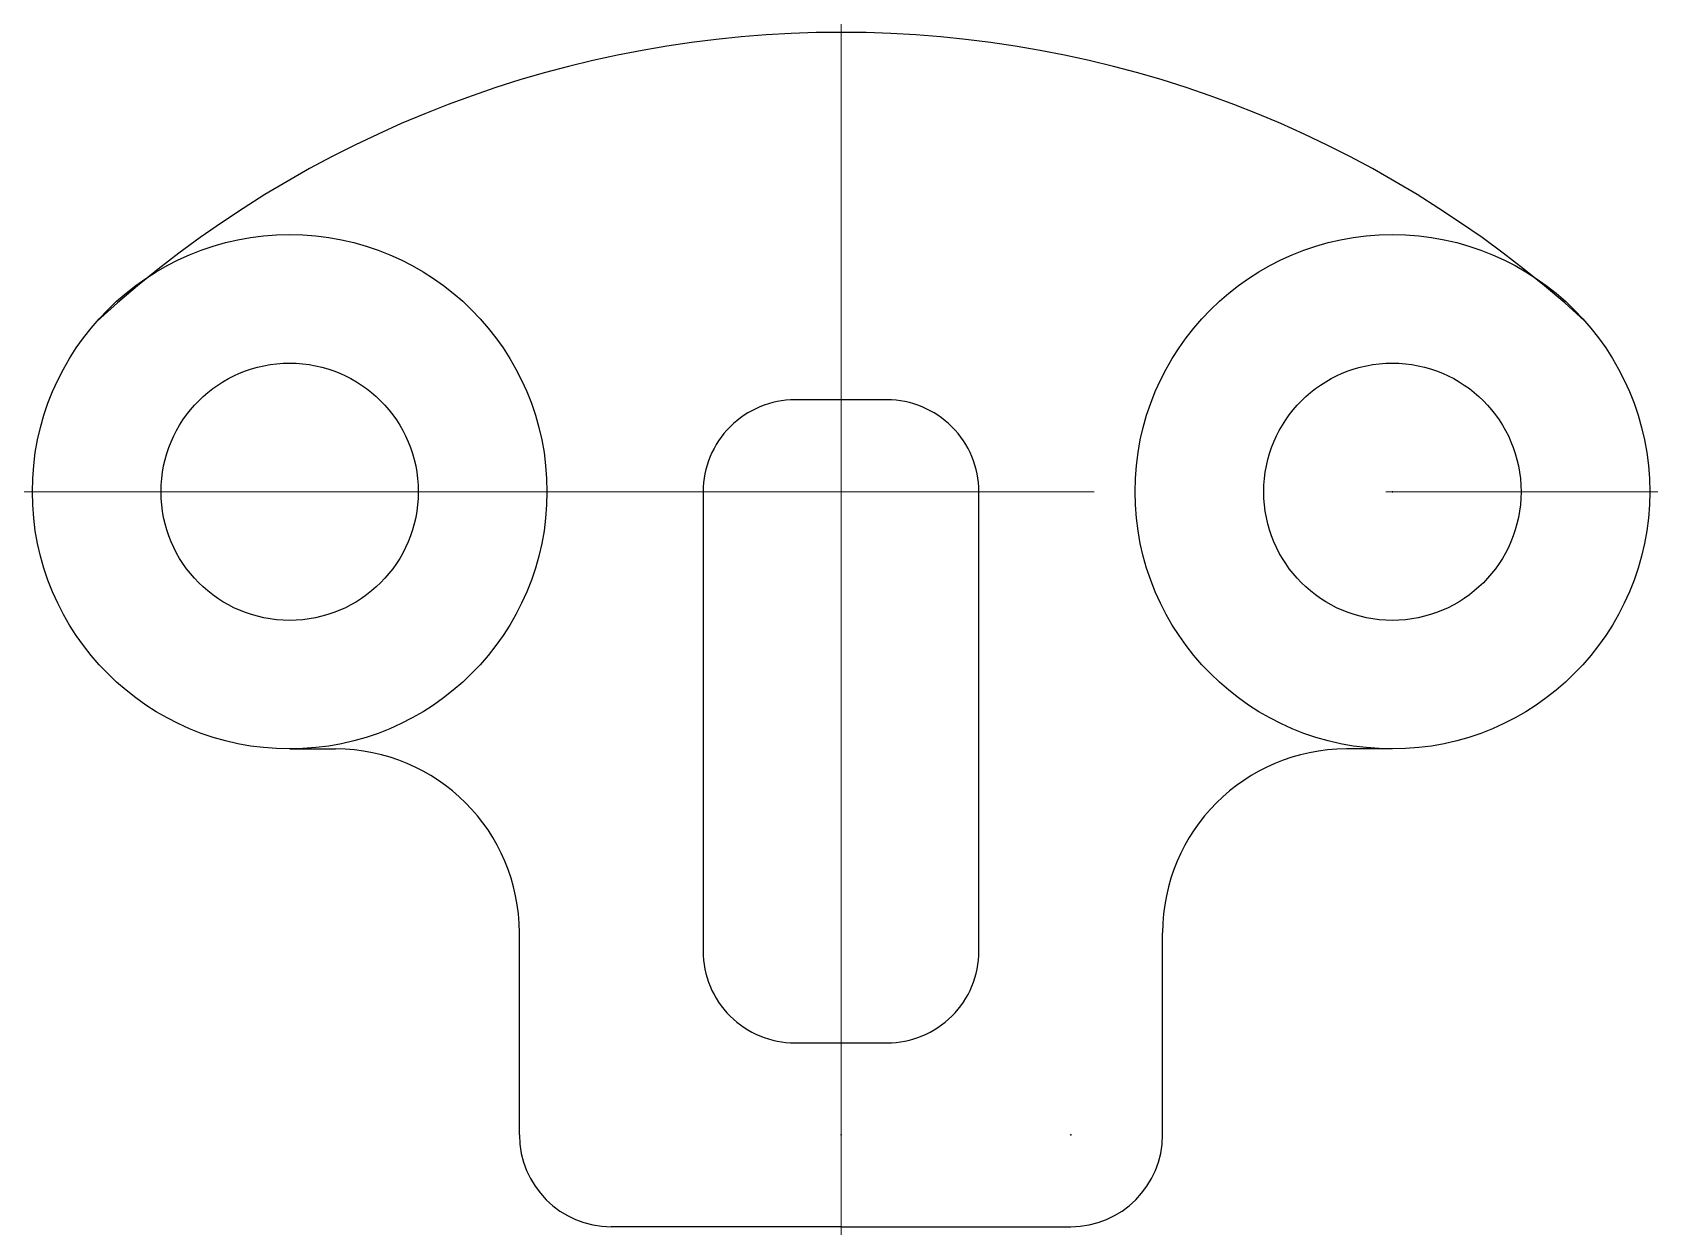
# Model space of a CAD drawing. Header units: inches. Extents: x 129 to 676, y 7 to 459.
# Drawn here: x 393.91 to 411.51, y 217.39 to 230.39 of the extents above; entities that cross this region are included whole.
import ezdxf

# ---------------------------------------------------------------- set-up
doc = ezdxf.new("R2010")
doc.units = ezdxf.units.IN
doc.linetypes.add('CENTER2', pattern=[28.575, 19.05, -3.175, 3.175, -3.175])
doc.layers.add('line', color=8, linetype='CENTER2', lineweight=5)

msp = doc.modelspace()

# ---------------------------------------------------------------- linework, layer by layer
for p, q in [((396.708, 222.588), (397.208, 222.588)), ((408.708, 222.588), (408.208, 222.588)), ((399.208, 218.388), (399.208, 220.588)), ((399.208, 218.388), (399.208, 220.588)), ((399.208, 218.388), (399.208, 220.588)), ((406.208, 218.388), (406.208, 220.588)), ((406.208, 218.388), (406.208, 220.588)), ((406.208, 218.388), (406.208, 220.588)), ((402.708, 217.388), (400.208, 217.388)), ((402.708, 217.388), (405.208, 217.388)), ((402.708, 217.388), (405.208, 217.388)), ((402.708, 217.388), (405.208, 217.388)), ((402.708, 217.388), (405.208, 217.388))]:
    msp.add_line(p, q)
msp.add_lwpolyline([(403.208, 226.388), (402.208, 226.388, 0.414214), (401.208, 225.388), (401.208, 220.388, 0.414214), (402.208, 219.388), (403.208, 219.388, 0.414214), (404.208, 220.388), (404.208, 225.388, 0.414214)], format="xyb", close=True)
for centre, radius in [((396.708, 225.388), 2.8), ((408.708, 225.388), 2.8), ((396.708, 225.388), 1.4), ((408.708, 225.388), 1.4)]:
    msp.add_circle(centre, radius)
for centre, radius, start, end in [((402.708, 218.388), 12, 47.5997, 132.4003), ((397.208, 220.588), 2, 360, 90), ((397.208, 220.588), 2, 360, 90), ((397.208, 220.588), 2, 360, 90), ((408.208, 220.588), 2, 90, 180), ((408.208, 220.588), 2, 90, 180), ((408.208, 220.588), 2, 90, 180), ((400.208, 218.388), 1, 180, 270), ((400.208, 218.388), 1, 180, 270), ((400.208, 218.388), 1, 180, 270), ((405.208, 218.388), 1, 270, 0), ((405.208, 218.388), 1, 270, 0), ((405.208, 218.388), 1, 270, 0)]:
    msp.add_arc(centre, radius, start, end)
for p in [(402.708, 225.388), (402.708, 225.388), (402.708, 225.388), (404.208, 225.388), (404.208, 225.388), (404.208, 225.388), (404.208, 225.388), (404.208, 225.388), (408.708, 225.388), (402.708, 219.388), (402.708, 218.388), (405.208, 218.388), (402.708, 217.388), (402.708, 217.388)]:
    msp.add_point(p)
at = {"layer": 'line'}
for p, q in [((402.708, 225.388), (402.708, 459.378)), ((129.236, 225.388), (676.179, 225.388)), ((402.708, 225.388), (402.708, 6.611))]:
    msp.add_line(p, q, dxfattribs=at)
for p in [(402.708, 225.388), (402.708, 225.388), (402.708, 225.388), (402.708, 225.388), (402.708, 225.388), (402.708, 225.388), (402.708, 225.388), (402.708, 225.388), (402.708, 225.388), (402.708, 225.388), (402.708, 225.388), (404.208, 225.388), (404.208, 225.388), (404.208, 225.388), (404.208, 225.388), (408.708, 225.388), (408.708, 225.388), (408.708, 225.388)]:
    msp.add_point(p, dxfattribs=at)

doc.saveas('drawing.dxf')
